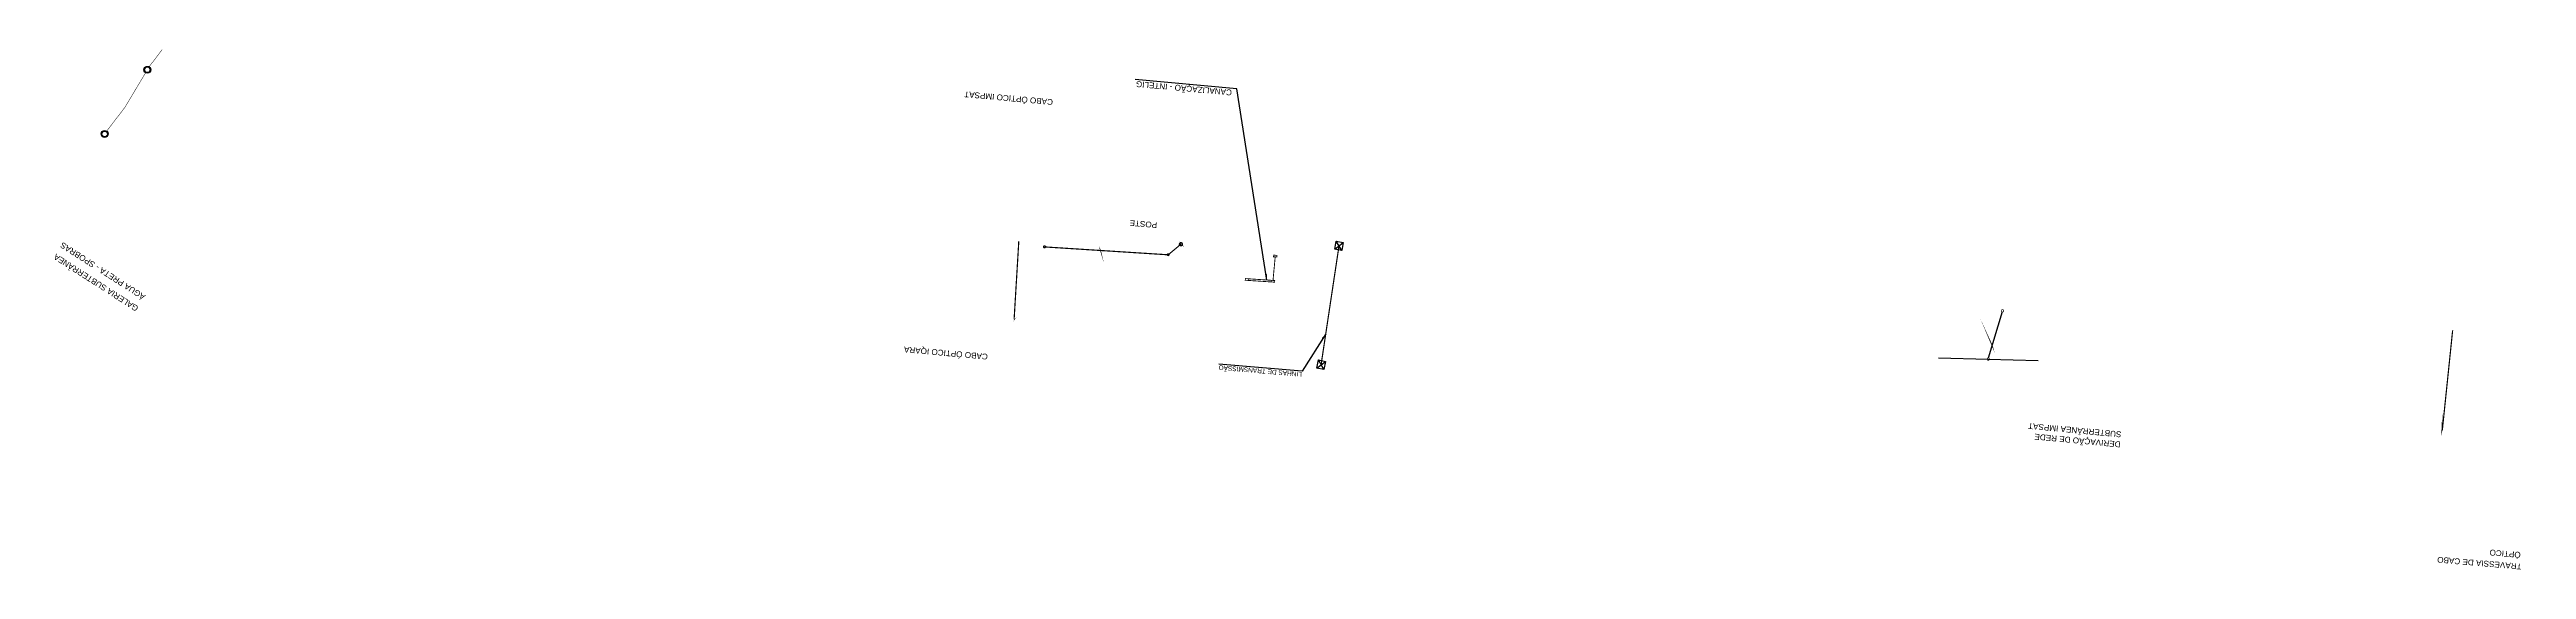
# Model space of a CAD drawing. Header units: metres. Extents: x 288740 to 329917, y 7396742 to 7465143.
# Drawn here: x 327792 to 329917, y 7396742 to 7397189 of the extents above; entities that cross this region are included whole.
import ezdxf

# ---------------------------------------------------------------- set-up
doc = ezdxf.new("R2010")
doc.units = ezdxf.units.M
doc.header["$LTSCALE"] = 10
doc.linetypes.add('CONTINUO', pattern=[0])
for name, color, linetype in [('DUTO_CABO ÓPTICO', 31, 'Continuous'), ('DUTO_CABO ÓPTICO_TEXTOS', 2, 'Continuous'), ('DUTOS_LINHAS DE ALTA TENSÃO_TEXTOS', 2, 'Continuous'), ('DUTOS_LINHAS DE TRANSMISSÃO', 11, 'Continuous'), ('DUTOS_SABESP', 151, 'Continuous'), ('DUTOS_SABESP_TEXTOS', 2, 'Continuous'), ('DUTOS_TELEFONIA', 162, 'Continuous'), ('DUTOS_TELEFONIA_TEXTOS', 2, 'Continuous')]:
    doc.layers.add(name, color=color, linetype=linetype)
doc.styles.add('ARIAL', font='arial.ttf')
doc.styles.get("Standard").update_dxf_attribs({"font": 'arial.ttf'})
doc.dimstyles.new('ISO-25', dxfattribs={"dimtxt": 2.5, "dimasz": 2.5, "dimexe": 1.25, "dimexo": 0.625, "dimtad": 1, "dimtxsty": 'Standard', "dimcen": 2.5, "dimadec": 0, "dimazin": 0, "dimtfac": 1, "dimtmove": 0, "dimatfit": 3, "dimfxl": 1, "dimarcsym": 0})

msp = doc.modelspace()

# ---------------------------------------------------------------- linework, layer by layer
at = {"layer": 'DUTO_CABO ÓPTICO', "const_width": 1}
for points in [[(328619.5158688118, 7396956.740403915), (328623.5451564466, 7397023.97823045)], [(328645.4024398397, 7397019.038695153), (328751.7292250129, 7397012.248755698), (328762.6031760769, 7397021.342767474)], [(329844.916820074, 7396861.389921574), (329853.7786421642, 7396947.259189534)]]:
    msp.add_lwpolyline(points, dxfattribs=at)
at = {"layer": 'DUTO_CABO ÓPTICO'}
for points, const_width in [([(328645.5163572431, 7397018.219212445, -0.9716534950156767), (328645.5473892497, 7397019.997034919)], 1), ([(328645.5163572431, 7397018.219212445, 0.9716534950156767), (328645.5473892497, 7397019.997034919)], 1), ([(328751.7563864312, 7397011.429583825, -0.9716534950156767), (328751.7563864312, 7397013.207677111)], 0.75), ([(328751.7563864312, 7397011.429583825, 0.9716534950156767), (328751.7563864312, 7397013.207677111)], 0.75), ([(328762.641529533, 7397020.00919751, -0.9716534950156767), (328762.641529533, 7397022.676337439)], 1.125), ([(328762.641529533, 7397020.00919751, 0.9716534950156767), (328762.641529533, 7397022.676337439)], 1.125)]:
    msp.add_lwpolyline(points, format="xyb", dxfattribs=dict(at, const_width=const_width))
at = {"layer": 'DUTO_CABO ÓPTICO_TEXTOS', "color": 2}
for points in [[(328693.9252595527, 7397016.452887098, 0, 3, 0), (328690.0365903395, 7397026.823192162, 0, 0, 0), (328653.6447967899, 7397149.261430767, 0, 0, 0), (328577.6474725188, 7397156.152260865, 0, 0, 0)], [(328619.6069959837, 7396956.547338086, 0, 3, 0), (328614.11527056, 7396948.943624027, 0, 0, 0), (328599.1520230898, 7396929.91389949, 0, 0, 0), (328523.140202662, 7396936.642940359, 0, 0, 0)], [(329458.9307454435, 7396934.731072678, 0, 3, 0), (329466.1685933726, 7396915.42942316, 0, 0, 0), (329489.0873057256, 7396861.075434818, 0, 0, 0), (329570.3063723167, 7396853.46412134, 0, 0, 0)], [(329844.916820074, 7396861.389921574, 0, 3, 0), (329843.3711793238, 7396842.373233887, 0, 0, 0), (329839.5794090267, 7396755.622835334, 0, 0, 0), (329915.623762316, 7396749.271995343, 0, 0, 0)]]:
    msp.add_lwpolyline(points, format="xyseb", dxfattribs=at)
at = {"layer": 'DUTOS_LINHAS DE TRANSMISSÃO'}
for p, q in [((328894.5988039915, 7397017.104717637), (328901.9810318942, 7397022.867247025)), ((328900.624826693, 7397015.927138953), (328895.9550091927, 7397024.044825708)), ((328879.2222968494, 7396914.93968178), (328886.6045247521, 7396920.702211168)), ((328885.2483195509, 7396913.762103096), (328880.5785020506, 7396921.87978985))]:
    msp.add_line(p, q, dxfattribs=at)
at = {"layer": 'DUTOS_LINHAS DE TRANSMISSÃO', "const_width": 1}
msp.add_lwpolyline([(328882.9134108007, 7396917.820946474), (328898.2899179417, 7397019.985982332)], dxfattribs=at)
at = {"layer": 'DUTOS_LINHAS DE TRANSMISSÃO'}
for points in [[(328894.5988039915, 7397017.104717637), (328895.9550091927, 7397024.044825708), (328901.9810318942, 7397022.867247025), (328900.624826693, 7397015.927138953)], [(328879.2222968494, 7396914.93968178), (328880.5785020506, 7396921.87978985), (328886.6045247521, 7396920.702211168), (328885.2483195509, 7396913.762103096)]]:
    msp.add_lwpolyline(points, close=True, dxfattribs=at)
at = {"layer": 'DUTOS_SABESP', "const_width": 0.4, "elevation": 726}
for points in [[(327877.320344383, 7397173.751316992), (327888.4604054989, 7397188.486993152)], [(327840.8855028834, 7397118.478744996), (327856.561961894, 7397138.919032613), (327874.3306331997, 7397168.73462216)]]:
    msp.add_lwpolyline(points, dxfattribs=at)
at = {"layer": 'DUTOS_SABESP', "linetype": 'CONTINUO', "lineweight": 25}
for centre, radius in [((327875.8254887913, 7397171.242969576, 726), 2.919999999692664), ((327875.8254887913, 7397171.242969576, 726), 2.560000000288711), ((327839.1897563963, 7397116.101594632, 726), 2.919999999692664), ((327839.1897563963, 7397116.101594632, 726), 2.560000000288711)]:
    msp.add_circle(centre, radius, dxfattribs=at)
at = {"layer": 'DUTOS_SABESP', "lineweight": 25, "ltscale": 0.05}
for centre in [(327875.8254887913, 7397171.242969576, 726), (327875.8254887928, 7397171.242969577, 726), (327875.8254887921, 7397171.242969575, 726), (327839.1897563963, 7397116.101594632, 726), (327839.1897563971, 7397116.101594633, 726), (327839.1897563963, 7397116.101594632, 726)]:
    msp.add_circle(centre, 2.400000000000001, dxfattribs=at)
at = {"layer": 'DUTOS_SABESP_TEXTOS', "color": 2}
msp.add_lwpolyline([(327838.2985471327, 7397113.320920965, 0, 3, 0), (327833.7167887819, 7397104.155018201, 0, 0, 0), (327793.4078626198, 7397019.835908838, 0, 0, 0), (327883.1441905599, 7396962.111307492, 0, 0, 0)], format="xyseb", dxfattribs=at)
at = {"layer": 'DUTOS_TELEFONIA'}
msp.add_line((329455.6413575207, 7396923.606304957), (329467.4300082566, 7396963.445993964), dxfattribs=at)
at = {"layer": 'DUTOS_TELEFONIA', "const_width": 0.75, "elevation": 2}
for points in [[(328843.5241698395, 7397010.430842197), (328841.6645119521, 7396990.237201748)], [(328820.6860951239, 7396990.209034544), (328840.1544817791, 7396988.918407111)], [(328820.7993046275, 7396991.620429307), (328840.7332981728, 7396990.298935167)]]:
    msp.add_lwpolyline(points, dxfattribs=at)
for points in [[(328842.216725149, 7397011.936417094), (328845.0580335375, 7397011.748056824), (328844.9448240338, 7397010.336662062), (328842.1035156451, 7397010.525022331)], [(328817.957996239, 7396991.808789576), (328820.7993046275, 7396991.620429308), (328820.6860951239, 7396990.209034544), (328817.8447867351, 7396990.397394815)], [(328840.2676912831, 7396990.329801875), (328843.1089996716, 7396990.141441605), (328842.9957901679, 7396988.730046841), (328840.1544817791, 7396988.918407111)]]:
    msp.add_lwpolyline(points, close=True, dxfattribs=at)
at = {"layer": 'DUTOS_TELEFONIA', "const_width": 0.6}
msp.add_lwpolyline([(329455.6377118853, 7396923.607371602), (329467.3275642203, 7396963.095102506)], dxfattribs=at)
for points in [[(329467.624034533, 7396965.113983301, 1.00380306299376), (329467.624034533, 7396963.052715169)], [(329467.624034533, 7396965.113983301, -1.00380306299376), (329467.624034533, 7396963.052715169)], [(329455.3462095194, 7396923.648301801, 1.00380306299376), (329455.3462095194, 7396921.587033669)], [(329455.3462095194, 7396923.648301801, -1.00380306299376), (329455.3462095194, 7396921.587033669)]]:
    msp.add_lwpolyline(points, format="xyb", dxfattribs=at)
at = {"layer": 'DUTOS_TELEFONIA'}
for points in [[(329412.5795200038, 7396923.846278586), (329455.3422973781, 7396922.617667735)], [(329455.3477241004, 7396922.618377177), (329498.1105014747, 7396921.389766325)]]:
    msp.add_lwpolyline(points, dxfattribs=at)
at = {"layer": 'DUTOS_TELEFONIA_TEXTOS', "color": 2}
msp.add_lwpolyline([(328762.6031760769, 7397021.342767474, 0, 3, 0), (328756.7237045401, 7397028.539362466, 0, 0, 0), (328742.9986227258, 7397043.527425119, 0, 0, 0), (328714.9210876072, 7397046.073271646, 0, 0, 0)], format="xyseb", dxfattribs=at)

# ---------------------------------------------------------------- texts
at = {"layer": 'DUTO_CABO ÓPTICO_TEXTOS', "color": 2, "style": 'ARIAL'}
for s, height, rotation, p in [('CABO ÓPTICO IMPSAT', 4.999999999999999, 174.8190438098045, (328653.0746591554, 7397145.846006827)), ('CABO ÓPTICO IQARA', 4.999999999999999, 174.9410080040065, (328597.138755451, 7396927.109392377)), ('SUBTERRÂNEA IMPSAT', 5, 174.6984729660209, (329569.7909737686, 7396860.301676771)), ('DERIVAÇÃO DE REDE ', 5, 174.6984729660209, (329569.0292703484, 7396851.697409875)), ('TRAVESSIA DE CABO', 5, 175.2260245869499, (329913.1236628563, 7396746.775965515)), ('ÓPTICO', 5, 175.2260245869499, (329912.3689256263, 7396756.790482553))]:
    msp.add_text(s, height=height, rotation=rotation, dxfattribs=at).set_placement(p)
at = {"layer": 'DUTOS_LINHAS DE ALTA TENSÃO_TEXTOS', "color": 2, "style": 'ARIAL'}
msp.add_text('LINHAS DE TRANSMISSÃO', height=4, rotation=175.1963895331348, dxfattribs=at).set_placement((328866.5929625736, 7396911.422404879))
at = {"layer": 'DUTOS_SABESP_TEXTOS', "color": 2, "style": 'ARIAL'}
for s, rotation, p in [('CANALIZAÇÃO - INTELIG', 174.8296965330198, (328806.5832520649, 7397154.082685273)), ('GALERIA SUBTERRÂNEA', 147.2480780413822, (327868.6721704561, 7396967.546075874)), ('ÁGUA PRETA - SPOBRAS', 147.2480780413822, (327874.6830400885, 7396977.426527352))]:
    msp.add_text(s, height=5, rotation=rotation, dxfattribs=at).set_placement(p)
at = {"layer": 'DUTOS_TELEFONIA_TEXTOS', "color": 2, "style": 'ARIAL'}
msp.add_text('POSTE', height=4.999999999999999, rotation=174.8190438098045, dxfattribs=at).set_placement((328742.4284850914, 7397040.112001179))

# ---------------------------------------------------------------- leaders
at = {"layer": 'DUTOS_LINHAS DE ALTA TENSÃO_TEXTOS', "color": 2}
msp.add_leader([(328886.9094591761, 7396944.371607287), (328866.5859923254, 7396912.323247377), (328795.1437813659, 7396918.326951109)], dimstyle='ISO-25', override={"dimscale": 2}, dxfattribs=at)
at = {"layer": 'DUTOS_SABESP_TEXTOS', "color": 2}
msp.add_leader([(328836.3550184095, 7396990.589186642), (328810.7569631424, 7397154.991969653), (328723.4475565306, 7397162.892122795)], dimstyle='ISO-25', override={"dimscale": 2}, dxfattribs=at)

doc.saveas('drawing.dxf')
